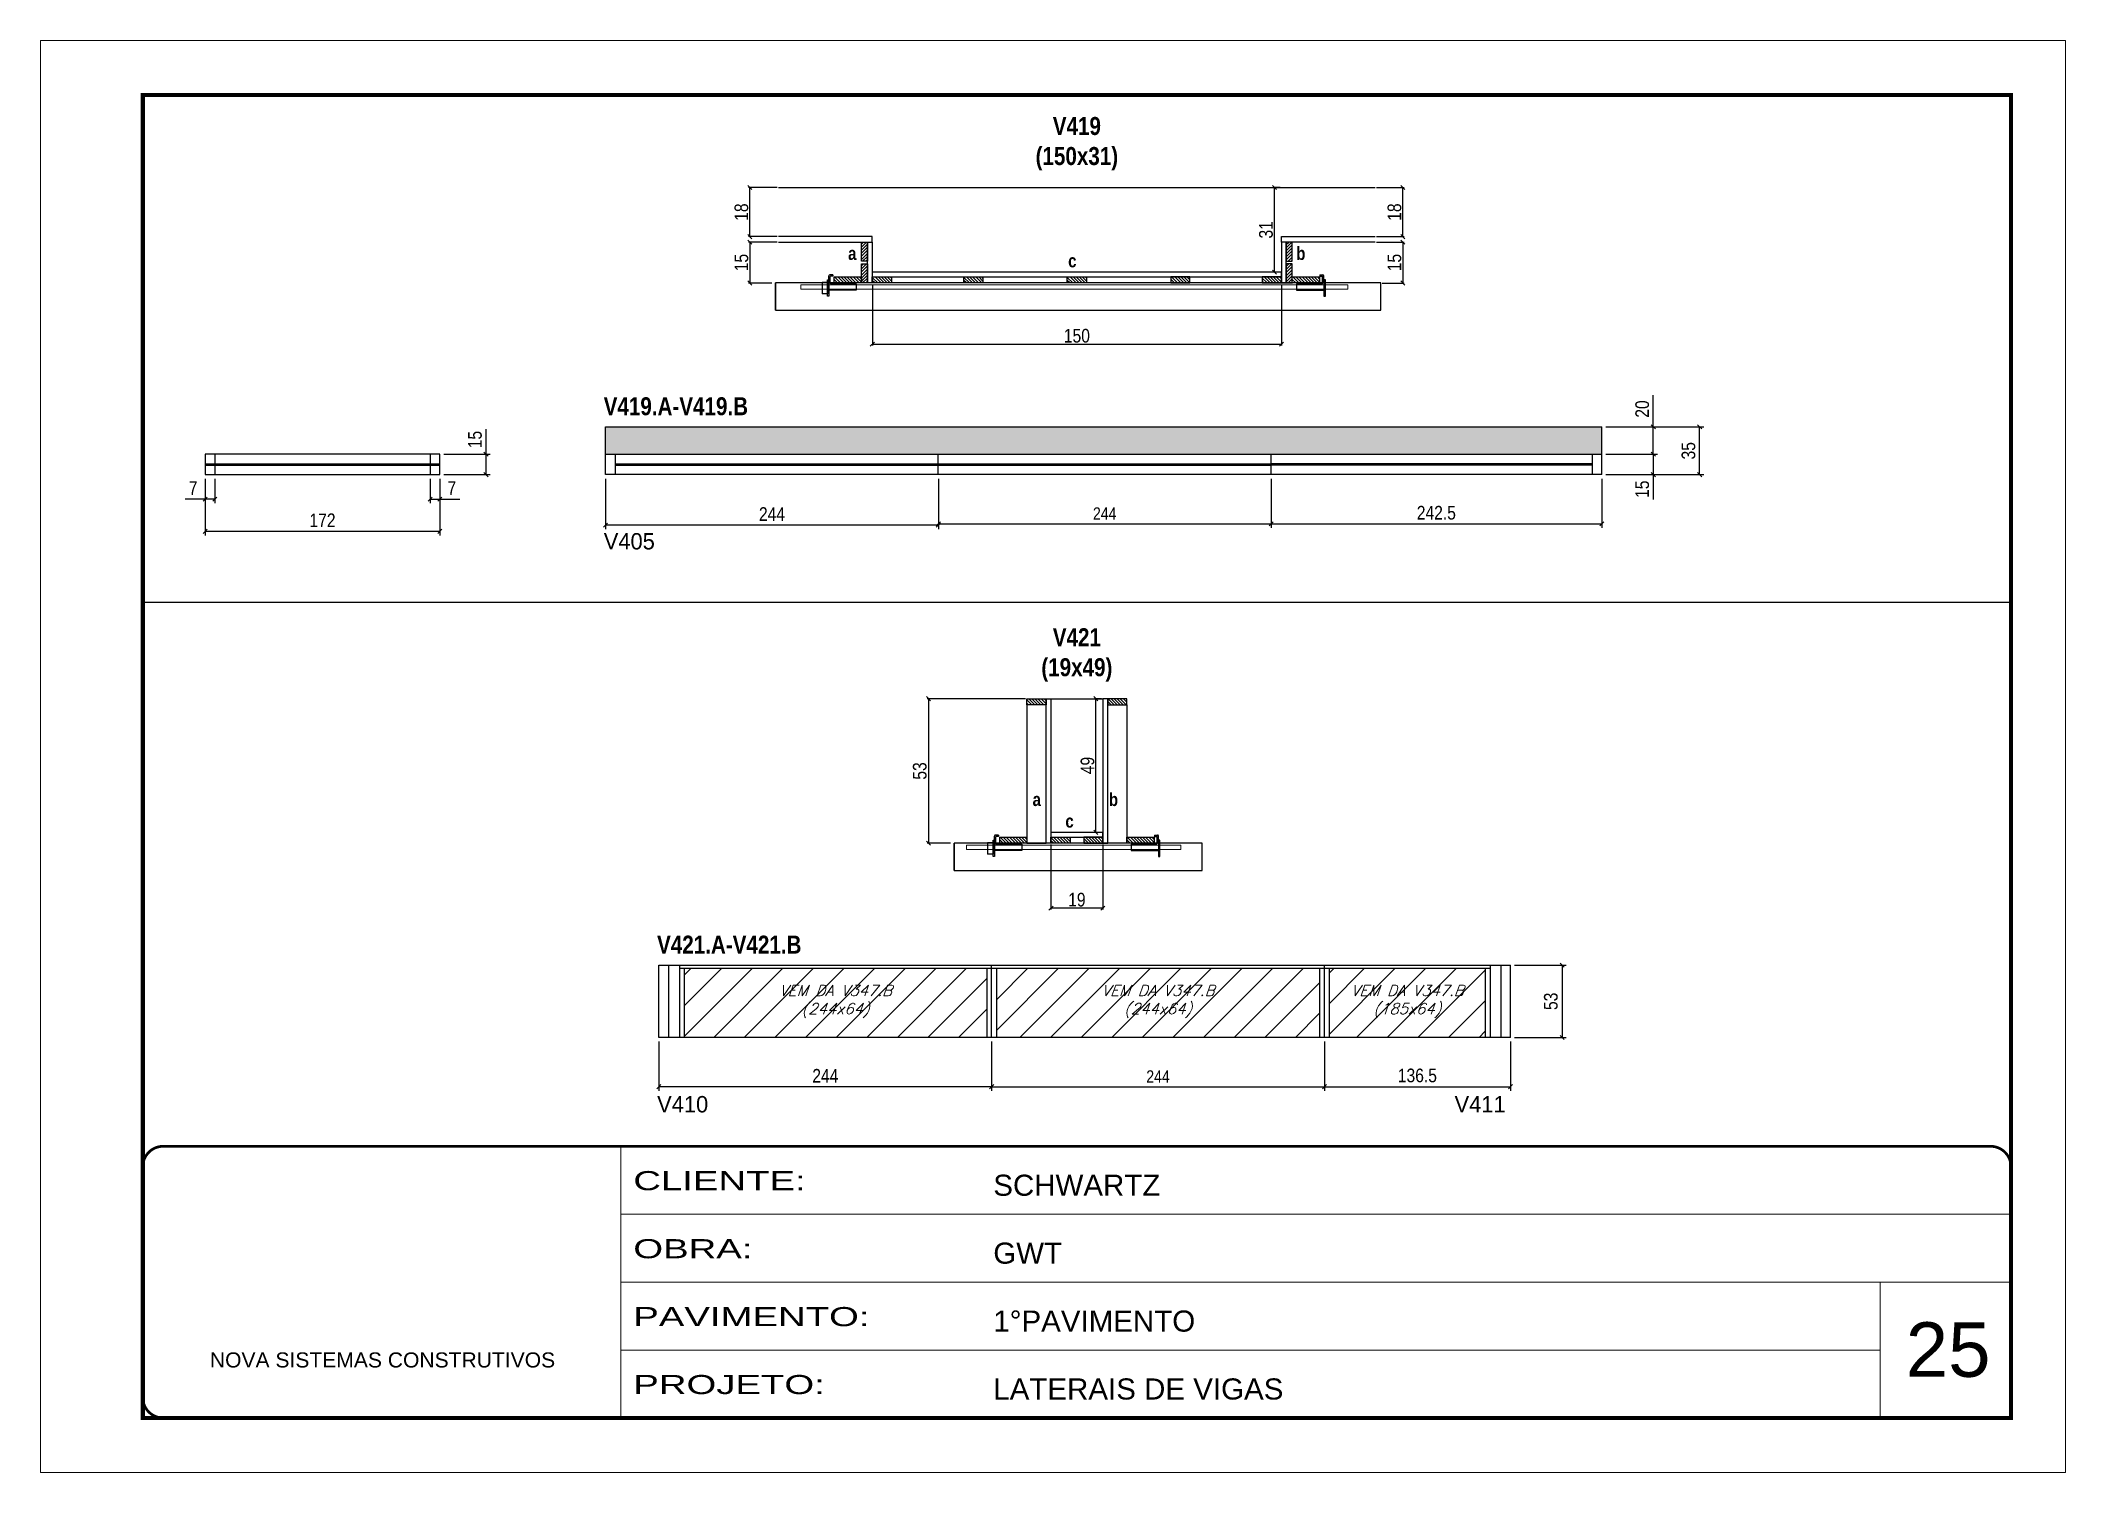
# Model space of a CAD drawing. Extents: x 13154 to 22413, y 1253 to 30260.
# Drawn here: x 13154 to 14639, y 21928 to 22978 of the extents above; entities that cross this region are included whole.
import ezdxf

# ---------------------------------------------------------------- set-up
doc = ezdxf.new("R2010")
doc.units = 0
doc.linetypes.add('CONTINUO', pattern=[0])
doc.linetypes.add('DASHED', pattern=[0.75, 0.5, -0.25])
for name, color, linetype in [('5', 5, 'Continuous'), ('barrote', 251, 'Continuous'), ('COTA', 241, 'Continuous'), ('detalhes', 4, 'Continuous'), ('NOMENCLATURA', 7, 'Continuous'), ('Painéis', 200, 'Continuous'), ('presilha', 1, 'Continuous'), ('SARR_2.2x10', 60, 'Continuous'), ('SARR_2.2x7', 40, 'Continuous'), ('SARR_3.5x7', 81, 'Continuous'), ('texto', 7, 'Continuous')]:
    doc.layers.add(name, color=color, linetype=linetype)
for name, color, linetype, lineweight in [('CARIMBO', 255, 'Continuous', 9), ('CONCRETO', 251, 'Continuous', 25), ('Folhas', 255, 'Continuous', 9), ('Hachura', 251, 'Continuous', 9), ('SARRAFO DE PRESSAO', 251, 'DASHED', 9), ('SCO-___-LAJ', 2, 'Continuous', 0)]:
    doc.layers.add(name, color=color, linetype=linetype, lineweight=lineweight)
doc.styles.add('ARIAL', font='arial.ttf')
doc.styles.add('COTA TECNICA', font='techl___.ttf', dxfattribs={"height": 10})
doc.styles.add('COTA TECNICA 2X', font='techl___.ttf', dxfattribs={"height": 10})
doc.styles.add('COTA TECNICA-50', font='techl___.ttf', dxfattribs={"height": 9})
doc.styles.add('Romans', font='romans.shx')
doc.styles.add('ROMAS860', font='ROMAS860.SHX')
doc.styles.add('TECNICA', font='techb___.ttf', dxfattribs={"height": 10})
doc.styles.add('Tecnologia', font='')
doc.styles.get('Tecnologia').set_extended_font_data('Forgotten Futurist')
doc.dimstyles.new('COTA PAINEL-50', dxfattribs={"dimtxt": 9, "dimasz": 3, "dimexe": 3, "dimexo": 3, "dimgap": 3, "dimtad": 1, "dimdec": 1, "dimzin": 12, "dimdsep": 46, "dimtxsty": 'COTA TECNICA-50', "dimblk1": 'OBLIQUE', "dimblk2": 'OBLIQUE', "dimsah": 1, "dimcen": 0.9, "dimclrd": 4, "dimclre": 4, "dimclrt": 240, "dimadec": 1, "dimazin": 3, "dimtfac": 1, "dimtdec": 1, "dimtmove": 0, "dimatfit": 3, "dimfxl": 1, "dimtolj": 1, "dimtzin": 12, "dimarcsym": 0})
doc.dimstyles.new('PAINEL', dxfattribs={"dimtxt": 10, "dimasz": 3, "dimexe": 3, "dimexo": 3, "dimgap": 3, "dimtad": 1, "dimdec": 1, "dimzin": 12, "dimdsep": 46, "dimtxsty": 'COTA TECNICA', "dimblk1": 'OBLIQUE', "dimblk2": 'OBLIQUE', "dimsah": 1, "dimcen": 0.9, "dimclrd": 4, "dimclre": 4, "dimclrt": 240, "dimadec": 1, "dimazin": 3, "dimtfac": 1, "dimtdec": 1, "dimtmove": 0, "dimatfit": 3, "dimfxl": 1, "dimtolj": 1, "dimtzin": 12, "dimarcsym": 0})
doc.dimstyles.new('SECAO', dxfattribs={"dimscale": 0.333333, "dimtxt": 5, "dimasz": 9, "dimexe": 3, "dimexo": 3, "dimgap": 3, "dimtad": 1, "dimdec": 1, "dimlfac": 0.5, "dimzin": 12, "dimdsep": 46, "dimtxsty": 'COTA TECNICA 2X', "dimblk1": 'OBLIQUE', "dimblk2": 'OBLIQUE', "dimsah": 1, "dimcen": 0.9, "dimclrd": 4, "dimclre": 4, "dimclrt": 240, "dimadec": 1, "dimazin": 3, "dimtfac": 1, "dimtdec": 1, "dimtmove": 0, "dimatfit": 3, "dimfxl": 1, "dimtolj": 1, "dimtzin": 12, "dimarcsym": 0})
pattern_1 = [(225, (137272.9494, 55983.4777), (1.122532015, -1.122532015), [])]
pattern_2 = [(135, (47067.0153, -100712.2306), (-1.122532015, -1.122532015), [])]
pattern_3 = [(225, (137272.9494, 55967.4777), (1.122532015, -1.122532015), [])]

msp = doc.modelspace()

# ---------------------------------------------------------------- texts
at = {"layer": '5', "linetype": 'Continuous', "style": 'ROMAS860'}
for s, p in [('V405', (13567.43, 22604.54)), ('V410', (13606.56, 22191.76)), ('V411', (14191.36, 22191.76))]:
    msp.add_text(s, height=12, rotation=0.00004, dxfattribs=at).set_placement(p)
at = {"layer": 'CARIMBO', "style": 'ARIAL'}
msp.add_text('25', height=40, dxfattribs=at).set_placement((14522.24, 21997.87))
at = {"layer": 'detalhes', "style": 'TECNICA'}
for s, p in [('b', (14075.26, 22816.82)), ('a', (13746.61, 22816.83)), ('c', (13907.99, 22811.41)), ('a', (13881.91, 22416.42)), ('b', (13937.88, 22416.41)), ('c', (13905.96, 22400.56))]:
    msp.add_text(s, height=9.6, dxfattribs=at).set_placement(p)
at = {"layer": 'NOMENCLATURA', "style": 'TECNICA'}
for s, p in [('V419.A-V419.B', (13567.38, 22702.94)), ('V421.A-V421.B', (13606.52, 22308.17))]:
    msp.add_text(s, height=13.2, dxfattribs=at).set_placement(p)
at = {"layer": 'NOMENCLATURA', "char_height": 13.2, "attachment_point": 2, "style": 'TECNICA'}
for s, insert in [('V419\\P(150x31)', (13914.38, 22921.63)), ('V421\\P(19x49)', (13914.38, 22546.78))]:
    msp.add_mtext_dynamic_manual_height_columns(s, width=300.2766, gutter_width=1, heights=[0], dxfattribs=dict(at, insert=insert))
at = {"layer": 'texto', "color": 2, "char_height": 8, "attachment_point": 5, "style": 'Romans'}
for s, insert in [('{\\Q19;\\C256;VEM DA V347.B^J(244x64)}', (13737.39, 22273.15)), ('{\\Q19;\\C256;VEM DA V347.B^J(244x64)}', (13973.89, 22273.15)), ('{\\Q19;\\C256;VEM DA V347.B^J(185x64)}', (14156.64, 22273.15))]:
    msp.add_mtext(s, dxfattribs=dict(at, insert=insert))

# ---------------------------------------------------------------- blocks, each defined once
blk = doc.blocks.new('9999999999')
at = {"color": 30, "linetype": 'CONTINUO'}
for p, q in [((98564.6, 34230.2), (98564.6, 34429.4)), ((98564.6, 34379.6), (99584, 34379.6)), ((98564.6, 34329.8), (99488, 34329.8)), ((99584, 34329.8), (99488, 34329.8)), ((99488, 34329.8), (99488, 34230.2)), ((98564.6, 34280), (99488, 34280))]:
    blk.add_line(p, q, dxfattribs=at)
at = {"color": 30, "linetype": 'CONTINUO', "const_width": 2}
blk.add_lwpolyline([(99584, 34230.2), (99584, 34414.4, 0.414214), (99569, 34429.4), (98229, 34429.4, 0.414214), (98214, 34414.4), (98214, 34245.2, 0.414214), (98229, 34230.2), (99584, 34230.2)], format="xyb", dxfattribs=at)
at = {"layer": 'Folhas'}
blk.add_lwpolyline([(98139, 34190.2), (99624, 34190.2), (99624, 35240.2), (98139, 35240.2)], close=True, dxfattribs=at)
at = {"layer": 'Folhas', "color": 30, "const_width": 3}
blk.add_lwpolyline([(98214, 34230.2), (99584, 34230.2), (99584, 35200.2), (98214, 35200.2)], close=True, dxfattribs=at)
at = {"color": 7, "linetype": 'Continuous', "ltscale": 5, "style": 'ARIAL'}
for s, height, p in [('SCHWARTZ', 15.48, (98837.7, 34393.1)), ('GWT', 15.48, (98837.7, 34343.3)), ('1°PAVIMENTO', 15.483, (98837.7, 34293.5)), ('NOVA SISTEMAS CONSTRUTIVOS', 11.059, (98263.2, 34267.2)), ('LATERAIS DE VIGAS', 15.483, (98837.7, 34243.7))]:
    blk.add_text(s, height=height, dxfattribs=at).set_placement(p)
at = {"layer": 'Folhas', "color": 7, "style": 'Tecnologia', "width": 1.5}
for s, p in [('CLIENTE:', (98573.7, 34397.2)), ('OBRA:', (98573.7, 34347.3)), ('PAVIMENTO:', (98573.7, 34297.5)), ('PROJETO:', (98573.7, 34247.7))]:
    blk.add_text(s, height=14, dxfattribs=at).set_placement(p)
blk = doc.blocks.new('PRESILHA METÁLICA 1')
at = {"layer": 'presilha'}
for p, q in [((0, 13), (6, 13)), ((0, 13), (0, 0)), ((6, 0), (0, 0)), ((6, 15.5), (7.5, 15.5)), ((6, -2.5), (6, 15.5)), ((6, 13), (6, 0)), ((7.5, 10.6), (7.5, 19.9)), ((7.5, 15.5), (7.5, -2.5)), ((37.5, 4.1), (7.5, 4.1)), ((12, 21), (8.6, 21)), ((9, 11.6), (9, 18.9)), ((12, 19.5), (9.6, 19.5)), ((37.5, 11), (9.6, 11)), ((12, 21), (12, 19.5)), ((37.5, 11), (37.5, 4.1)), ((7.5, -2.5), (6, -2.5))]:
    blk.add_line(p, q, dxfattribs=at)
for centre, radius, start, end in [((8.6, 19.9), 1.14, 90, 180), ((9.6, 18.9), 0.57, 90, 180), ((9.6, 11.6), 0.57, 180, 270)]:
    blk.add_arc(centre, radius, start, end, dxfattribs=at)
blk = doc.blocks.new('PRESILHA METÁLICA 2')
at = {"layer": 'presilha'}
for p, q in [((-5.2, 23.5), (-5.2, 22)), ((-5.2, 23.5), (-1.9, 23.5)), ((-0.8, 14.6), (-0.8, 22.4)), ((-30.8, 13.5), (-30.8, 6.6)), ((-30.8, 13.5), (-2.8, 13.5)), ((-30.8, 6.6), (-0.8, 6.6)), ((-5.2, 22), (-2.8, 22)), ((-2.2, 14.1), (-2.2, 21.4)), ((0.8, 18), (-0.8, 18)), ((-0.8, 18), (-0.8, 0)), ((-0.8, 0), (0.8, 0)), ((0.8, 0), (0.8, 18))]:
    blk.add_line(p, q, dxfattribs=at)
for centre, radius, start, end in [((-1.9, 22.4), 1.14, 0, 90), ((-2.8, 21.4), 0.57, 0, 90), ((-2.8, 14.1), 0.57, 270, 0)]:
    blk.add_arc(centre, radius, start, end, dxfattribs=at)
blk = doc.blocks.new('_Oblique')
at = {"color": 0, "linetype": 'ByBlock', "lineweight": -2}
blk.add_line((-0.5, -0.5), (0.5, 0.5), dxfattribs=at)
blk = doc.blocks.new('*D1709')
at = {"layer": 'COTA', "color": 4, "lineweight": -2, "transparency": 16777216}
for p, q in [((14134.1, 22829.9), (14154.4, 22829.9)), ((14153.4, 22829.9), (14153.4, 22799.9)), ((14138.2, 22799.9), (14154.4, 22799.9))]:
    blk.add_line(p, q, dxfattribs=at)
at = {"layer": 'Defpoints', "color": 0, "transparency": 16777216}
for p in [(14133.1, 22829.9), (14137.2, 22799.9), (14153.4, 22799.9)]:
    blk.add_point(p, dxfattribs=at)
at = {"layer": 'COTA', "color": 4, "lineweight": -2, "transparency": 16777216, "xscale": 3, "yscale": 3, "zscale": 3}
for p, rotation in [((14153.4, 22829.9), 90), ((14153.4, 22799.9), 270)]:
    blk.add_blockref('_Oblique', p, dxfattribs=dict(at, rotation=rotation))
at = {"layer": 'COTA', "color": 240, "transparency": 16777216, "insert": (14147.3, 22814.9), "char_height": 10, "attachment_point": 5, "rotation": 90, "style": 'COTA TECNICA 2X'}
blk.add_mtext('\\A1;15', dxfattribs=at)
blk = doc.blocks.new('*D1710')
at = {"layer": 'COTA', "color": 4, "lineweight": -2, "transparency": 16777216}
for p, q in [((14134.1, 22869.9), (14154.4, 22869.9)), ((14153.4, 22833.9), (14153.4, 22869.9)), ((14134.1, 22833.9), (14154.4, 22833.9))]:
    blk.add_line(p, q, dxfattribs=at)
at = {"layer": 'Defpoints', "color": 0, "transparency": 16777216}
for p in [(14133.1, 22869.9), (14153.4, 22869.9), (14133.1, 22833.9)]:
    blk.add_point(p, dxfattribs=at)
at = {"layer": 'COTA', "color": 4, "lineweight": -2, "transparency": 16777216, "xscale": 3, "yscale": 3, "zscale": 3}
for p, rotation in [((14153.4, 22869.9), 90), ((14153.4, 22833.9), 270)]:
    blk.add_blockref('_Oblique', p, dxfattribs=dict(at, rotation=rotation))
at = {"layer": 'COTA', "color": 240, "transparency": 16777216, "insert": (14147.3, 22851.9), "char_height": 10, "attachment_point": 5, "rotation": 90, "style": 'COTA TECNICA 2X'}
blk.add_mtext('\\A1;18', dxfattribs=at)
blk = doc.blocks.new('*D1711')
at = {"layer": 'COTA', "color": 4, "lineweight": -2, "transparency": 16777216}
for p, q in [((13694.7, 22829.9), (13673.5, 22829.9)), ((13674.5, 22829.9), (13674.5, 22799.9)), ((13690.6, 22799.9), (13673.5, 22799.9))]:
    blk.add_line(p, q, dxfattribs=at)
at = {"layer": 'Defpoints', "color": 0, "transparency": 16777216}
for p in [(13695.7, 22829.9), (13674.5, 22799.9), (13691.6, 22799.9)]:
    blk.add_point(p, dxfattribs=at)
at = {"layer": 'COTA', "color": 4, "lineweight": -2, "transparency": 16777216, "xscale": 3, "yscale": 3, "zscale": 3}
for p, rotation in [((13674.5, 22829.9), 90), ((13674.5, 22799.9), 270)]:
    blk.add_blockref('_Oblique', p, dxfattribs=dict(at, rotation=rotation))
at = {"layer": 'COTA', "color": 240, "transparency": 16777216, "insert": (13668.4, 22814.9), "char_height": 10, "attachment_point": 5, "rotation": 90, "style": 'COTA TECNICA 2X'}
blk.add_mtext('\\A1;15', dxfattribs=at)
blk = doc.blocks.new('*D1712')
at = {"layer": 'COTA', "color": 4, "lineweight": -2, "transparency": 16777216}
for p, q in [((14063.4, 22869.9), (14058.3, 22869.9)), ((14059.3, 22807.9), (14059.3, 22869.9)), ((14063.4, 22807.9), (14058.3, 22807.9))]:
    blk.add_line(p, q, dxfattribs=at)
at = {"layer": 'Defpoints', "color": 0, "transparency": 16777216}
for p in [(14059.3, 22869.9), (14064.4, 22869.9), (14064.4, 22807.9)]:
    blk.add_point(p, dxfattribs=at)
at = {"layer": 'COTA', "color": 4, "lineweight": -2, "transparency": 16777216, "xscale": 3, "yscale": 3, "zscale": 3}
for p, rotation in [((14059.3, 22869.9), 90), ((14059.3, 22807.9), 270)]:
    blk.add_blockref('_Oblique', p, dxfattribs=dict(at, rotation=rotation))
at = {"layer": 'COTA', "color": 240, "transparency": 16777216, "insert": (14053.1, 22838.9), "char_height": 10, "attachment_point": 5, "rotation": 90, "style": 'COTA TECNICA 2X'}
blk.add_mtext('\\A1;31', dxfattribs=at)
blk = doc.blocks.new('*D1713')
at = {"layer": 'COTA', "color": 4, "lineweight": -2, "transparency": 16777216}
for p, q in [((13694.7, 22869.9), (13673.5, 22869.9)), ((13674.5, 22833.9), (13674.5, 22869.9)), ((13694.7, 22833.9), (13673.5, 22833.9))]:
    blk.add_line(p, q, dxfattribs=at)
at = {"layer": 'Defpoints', "color": 0, "transparency": 16777216}
for p in [(13674.5, 22869.9), (13695.7, 22869.9), (13695.7, 22833.9)]:
    blk.add_point(p, dxfattribs=at)
at = {"layer": 'COTA', "color": 4, "lineweight": -2, "transparency": 16777216, "xscale": 3, "yscale": 3, "zscale": 3}
for p, rotation in [((13674.5, 22869.9), 90), ((13674.5, 22833.9), 270)]:
    blk.add_blockref('_Oblique', p, dxfattribs=dict(at, rotation=rotation))
at = {"layer": 'COTA', "color": 240, "transparency": 16777216, "insert": (13668.4, 22851.9), "char_height": 10, "attachment_point": 5, "rotation": 90, "style": 'COTA TECNICA 2X'}
blk.add_mtext('\\A1;18', dxfattribs=at)
blk = doc.blocks.new('*D1714')
at = {"layer": 'COTA', "color": 4, "lineweight": -2, "transparency": 16777216}
for p, q in [((13764.4, 22798.9), (13764.4, 22754.1)), ((14064.4, 22798.9), (14064.4, 22754.1)), ((13764.4, 22755.1), (14064.4, 22755.1))]:
    blk.add_line(p, q, dxfattribs=at)
at = {"layer": 'Defpoints', "color": 0, "transparency": 16777216}
for p in [(13764.4, 22799.9), (14064.4, 22799.9), (14064.4, 22755.1)]:
    blk.add_point(p, dxfattribs=at)
at = {"layer": 'COTA', "color": 4, "lineweight": -2, "transparency": 16777216, "xscale": 3, "yscale": 3, "zscale": 3, "rotation": 180}
blk.add_blockref('_Oblique', (13764.4, 22755.1), dxfattribs=at)
at = {"layer": 'COTA', "color": 4, "lineweight": -2, "transparency": 16777216, "xscale": 3, "yscale": 3, "zscale": 3}
blk.add_blockref('_Oblique', (14064.4, 22755.1), dxfattribs=at)
at = {"layer": 'COTA', "color": 240, "transparency": 16777216, "insert": (13914.4, 22761.2), "char_height": 10, "attachment_point": 5, "style": 'COTA TECNICA 2X'}
blk.add_mtext('\\A1;150', dxfattribs=at)
blk = doc.blocks.new('*D1715')
at = {"layer": 'COTA', "color": 4, "linetype": 'ByBlock', "lineweight": -2, "transparency": 16777216}
for p, q in [((13812.8, 22656.4), (13812.8, 22620.3)), ((14056.8, 22656.4), (14056.8, 22620.3)), ((13812.8, 22623.3), (14056.8, 22623.3))]:
    blk.add_line(p, q, dxfattribs=at)
at = {"layer": 'Defpoints', "color": 0, "linetype": 'ByBlock', "transparency": 16777216}
for p in [(13812.8, 22659.4), (14056.8, 22659.4), (14056.8, 22623.3)]:
    blk.add_point(p, dxfattribs=at)
at = {"layer": 'COTA', "color": 4, "linetype": 'ByBlock', "lineweight": -2, "transparency": 16777216, "xscale": 3, "yscale": 3, "zscale": 3, "rotation": 180}
blk.add_blockref('_Oblique', (13812.8, 22623.3), dxfattribs=at)
at = {"layer": 'COTA', "color": 4, "linetype": 'ByBlock', "lineweight": -2, "transparency": 16777216, "xscale": 3, "yscale": 3, "zscale": 3}
blk.add_blockref('_Oblique', (14056.8, 22623.3), dxfattribs=at)
at = {"layer": 'COTA', "color": 240, "linetype": 'ByBlock', "transparency": 16777216, "insert": (13934.8, 22630.9), "char_height": 9, "attachment_point": 5, "style": 'COTA TECNICA-50'}
blk.add_mtext('\\A1;244', dxfattribs=at)
blk = doc.blocks.new('*D1717')
at = {"layer": 'COTA', "color": 4, "linetype": 'ByBlock', "lineweight": -2, "transparency": 16777216}
for p, q in [((13568.8, 22656.4), (13568.8, 22619.4)), ((13812.8, 22656.4), (13812.8, 22619.4)), ((13812.8, 22622.4), (13568.8, 22622.4))]:
    blk.add_line(p, q, dxfattribs=at)
at = {"layer": 'Defpoints', "color": 0, "linetype": 'ByBlock', "transparency": 16777216}
for p in [(13568.8, 22659.4), (13812.8, 22659.4), (13568.8, 22622.4)]:
    blk.add_point(p, dxfattribs=at)
at = {"layer": 'COTA', "color": 4, "linetype": 'ByBlock', "lineweight": -2, "transparency": 16777216, "xscale": 3, "yscale": 3, "zscale": 3, "rotation": 180}
blk.add_blockref('_Oblique', (13568.8, 22622.4), dxfattribs=at)
at = {"layer": 'COTA', "color": 4, "linetype": 'ByBlock', "lineweight": -2, "transparency": 16777216, "xscale": 3, "yscale": 3, "zscale": 3}
blk.add_blockref('_Oblique', (13812.8, 22622.4), dxfattribs=at)
at = {"layer": 'COTA', "color": 240, "linetype": 'ByBlock', "transparency": 16777216, "insert": (13690.8, 22630.5), "char_height": 10, "attachment_point": 5, "style": 'COTA TECNICA'}
blk.add_mtext('\\A1;244', dxfattribs=at)
blk = doc.blocks.new('*D1718')
at = {"layer": 'COTA', "color": 4, "linetype": 'ByBlock', "lineweight": -2, "transparency": 16777216}
for p, q in [((14056.8, 22656.4), (14056.8, 22620.3)), ((14299.3, 22656.4), (14299.3, 22620.3)), ((14056.8, 22623.3), (14299.3, 22623.3))]:
    blk.add_line(p, q, dxfattribs=at)
at = {"layer": 'Defpoints', "color": 0, "linetype": 'ByBlock', "transparency": 16777216}
for p in [(14056.8, 22659.4), (14299.3, 22659.4), (14299.3, 22623.3)]:
    blk.add_point(p, dxfattribs=at)
at = {"layer": 'COTA', "color": 4, "linetype": 'ByBlock', "lineweight": -2, "transparency": 16777216, "xscale": 3, "yscale": 3, "zscale": 3, "rotation": 180}
blk.add_blockref('_Oblique', (14056.8, 22623.3), dxfattribs=at)
at = {"layer": 'COTA', "color": 4, "linetype": 'ByBlock', "lineweight": -2, "transparency": 16777216, "xscale": 3, "yscale": 3, "zscale": 3}
blk.add_blockref('_Oblique', (14299.3, 22623.3), dxfattribs=at)
at = {"layer": 'COTA', "color": 240, "linetype": 'ByBlock', "transparency": 16777216, "insert": (14178, 22631.4), "char_height": 10, "attachment_point": 5, "style": 'COTA TECNICA'}
blk.add_mtext('\\A1;242.5', dxfattribs=at)
blk = doc.blocks.new('*D1716')
at = {"layer": 'COTA', "color": 4, "linetype": 'ByBlock', "lineweight": -2, "transparency": 16777216}
for p, q in [((14302.3, 22674.4), (14340.1, 22674.4)), ((14337.1, 22674.4), (14337.1, 22659.4)), ((14302.3, 22659.4), (14340.1, 22659.4)), ((14337.1, 22659.4), (14337.1, 22641.1))]:
    blk.add_line(p, q, dxfattribs=at)
at = {"layer": 'Defpoints', "color": 0, "linetype": 'ByBlock', "transparency": 16777216}
for p in [(14299.3, 22674.4), (14299.3, 22659.4), (14337.1, 22659.4)]:
    blk.add_point(p, dxfattribs=at)
at = {"layer": 'COTA', "color": 4, "linetype": 'ByBlock', "lineweight": -2, "transparency": 16777216, "xscale": 3, "yscale": 3, "zscale": 3}
for p, rotation in [((14337.1, 22674.4), 90), ((14337.1, 22659.4), 270)]:
    blk.add_blockref('_Oblique', p, dxfattribs=dict(at, rotation=rotation))
at = {"layer": 'COTA', "color": 240, "linetype": 'ByBlock', "transparency": 16777216, "insert": (14329, 22648.7), "char_height": 10, "attachment_point": 5, "rotation": 90, "style": 'COTA TECNICA'}
blk.add_mtext('\\A1;15', dxfattribs=at)
blk = doc.blocks.new('*D1719')
at = {"layer": 'COTA', "color": 4, "linetype": 'ByBlock', "lineweight": -2, "transparency": 16777216}
for p, q in [((14302.3, 22694.4), (14374.1, 22694.4)), ((14371.1, 22659.4), (14371.1, 22694.4)), ((14302.3, 22659.4), (14374.1, 22659.4))]:
    blk.add_line(p, q, dxfattribs=at)
at = {"layer": 'Defpoints', "color": 0, "linetype": 'ByBlock', "transparency": 16777216}
for p in [(14299.3, 22694.4), (14371.1, 22694.4), (14299.3, 22659.4)]:
    blk.add_point(p, dxfattribs=at)
at = {"layer": 'COTA', "color": 4, "linetype": 'ByBlock', "lineweight": -2, "transparency": 16777216, "xscale": 3, "yscale": 3, "zscale": 3}
for p, rotation in [((14371.1, 22694.4), 90), ((14371.1, 22659.4), 270)]:
    blk.add_blockref('_Oblique', p, dxfattribs=dict(at, rotation=rotation))
at = {"layer": 'COTA', "color": 240, "linetype": 'ByBlock', "transparency": 16777216, "insert": (14362.9, 22676.9), "char_height": 10, "attachment_point": 5, "rotation": 90, "style": 'COTA TECNICA'}
blk.add_mtext('\\A1;35', dxfattribs=at)
blk = doc.blocks.new('*D1720')
at = {"layer": 'COTA', "color": 4, "lineweight": -2, "transparency": 16777216}
for p, q in [((14337.1, 22694.4), (14337.1, 22717.6)), ((14302.3, 22694.4), (14340.1, 22694.4)), ((14337.1, 22674.4), (14337.1, 22694.4)), ((14302.3, 22674.4), (14340.1, 22674.4))]:
    blk.add_line(p, q, dxfattribs=at)
at = {"layer": 'Defpoints', "color": 0, "transparency": 16777216}
for p in [(14299.3, 22694.4), (14337.1, 22694.4), (14299.3, 22674.4)]:
    blk.add_point(p, dxfattribs=at)
at = {"layer": 'COTA', "color": 4, "lineweight": -2, "transparency": 16777216, "xscale": 3, "yscale": 3, "zscale": 3}
for p, rotation in [((14337.1, 22694.4), 90), ((14337.1, 22674.4), 270)]:
    blk.add_blockref('_Oblique', p, dxfattribs=dict(at, rotation=rotation))
at = {"layer": 'COTA', "color": 240, "transparency": 16777216, "insert": (14329, 22707.5), "char_height": 10, "attachment_point": 5, "rotation": 90, "style": 'COTA TECNICA'}
blk.add_mtext('\\A1;20', dxfattribs=at)
blk = doc.blocks.new('*D1766')
at = {"layer": 'COTA', "color": 4, "lineweight": -2, "transparency": 16777216}
for p, q in [((13895.4, 22388.1), (13895.4, 22340.6)), ((13933.4, 22388.1), (13933.4, 22340.6)), ((13933.4, 22341.6), (13895.4, 22341.6))]:
    blk.add_line(p, q, dxfattribs=at)
at = {"layer": 'Defpoints', "color": 0, "transparency": 16777216}
for p in [(13895.4, 22389.1), (13933.4, 22389.1), (13895.4, 22341.6)]:
    blk.add_point(p, dxfattribs=at)
at = {"layer": 'COTA', "color": 4, "lineweight": -2, "transparency": 16777216, "xscale": 3, "yscale": 3, "zscale": 3, "rotation": 180}
blk.add_blockref('_Oblique', (13895.4, 22341.6), dxfattribs=at)
at = {"layer": 'COTA', "color": 4, "lineweight": -2, "transparency": 16777216, "xscale": 3, "yscale": 3, "zscale": 3}
blk.add_blockref('_Oblique', (13933.4, 22341.6), dxfattribs=at)
at = {"layer": 'COTA', "color": 240, "transparency": 16777216, "insert": (13914.4, 22347.7), "char_height": 10, "attachment_point": 5, "style": 'COTA TECNICA 2X'}
blk.add_mtext('\\A1;19', dxfattribs=at)
blk = doc.blocks.new('*D1767')
at = {"layer": 'COTA', "color": 4, "lineweight": -2, "transparency": 16777216}
for p, q in [((13876.8, 22495.1), (13804.5, 22495.1)), ((13805.5, 22495.1), (13805.5, 22389.1)), ((13821.6, 22389.1), (13804.5, 22389.1))]:
    blk.add_line(p, q, dxfattribs=at)
at = {"layer": 'Defpoints', "color": 0, "transparency": 16777216}
for p in [(13877.8, 22495.1), (13805.5, 22389.1), (13822.6, 22389.1)]:
    blk.add_point(p, dxfattribs=at)
at = {"layer": 'COTA', "color": 4, "lineweight": -2, "transparency": 16777216, "xscale": 3, "yscale": 3, "zscale": 3}
for p, rotation in [((13805.5, 22495.1), 90), ((13805.5, 22389.1), 270)]:
    blk.add_blockref('_Oblique', p, dxfattribs=dict(at, rotation=rotation))
at = {"layer": 'COTA', "color": 240, "transparency": 16777216, "insert": (13799.2, 22442.1), "char_height": 10, "attachment_point": 5, "rotation": 90, "style": 'COTA TECNICA 2X'}
blk.add_mtext('\\A1;53', dxfattribs=at)
blk = doc.blocks.new('*D1768')
at = {"layer": 'COTA', "color": 4, "lineweight": -2, "transparency": 16777216}
for p, q in [((13932.4, 22495.1), (13927.3, 22495.1)), ((13928.3, 22397.1), (13928.3, 22495.1)), ((13932.4, 22397.1), (13927.3, 22397.1))]:
    blk.add_line(p, q, dxfattribs=at)
at = {"layer": 'Defpoints', "color": 0, "transparency": 16777216}
for p in [(13928.3, 22495.1), (13933.4, 22495.1), (13933.4, 22397.1)]:
    blk.add_point(p, dxfattribs=at)
at = {"layer": 'COTA', "color": 4, "lineweight": -2, "transparency": 16777216, "xscale": 3, "yscale": 3, "zscale": 3}
for p, rotation in [((13928.3, 22495.1), 90), ((13928.3, 22397.1), 270)]:
    blk.add_blockref('_Oblique', p, dxfattribs=dict(at, rotation=rotation))
at = {"layer": 'COTA', "color": 240, "transparency": 16777216, "insert": (13922.2, 22446.1), "char_height": 10, "attachment_point": 5, "rotation": 90, "style": 'COTA TECNICA 2X'}
blk.add_mtext('\\A1;49', dxfattribs=at)
blk = doc.blocks.new('*D1769')
at = {"layer": 'COTA', "color": 4, "linetype": 'ByBlock', "lineweight": -2, "transparency": 16777216}
for p, q in [((13851.9, 22243.7), (13851.9, 22207.6)), ((14095.9, 22243.7), (14095.9, 22207.6)), ((13851.9, 22210.6), (14095.9, 22210.6))]:
    blk.add_line(p, q, dxfattribs=at)
at = {"layer": 'Defpoints', "color": 0, "linetype": 'ByBlock', "transparency": 16777216}
for p in [(13851.9, 22246.7), (14095.9, 22246.7), (14095.9, 22210.6)]:
    blk.add_point(p, dxfattribs=at)
at = {"layer": 'COTA', "color": 4, "linetype": 'ByBlock', "lineweight": -2, "transparency": 16777216, "xscale": 3, "yscale": 3, "zscale": 3, "rotation": 180}
blk.add_blockref('_Oblique', (13851.9, 22210.6), dxfattribs=at)
at = {"layer": 'COTA', "color": 4, "linetype": 'ByBlock', "lineweight": -2, "transparency": 16777216, "xscale": 3, "yscale": 3, "zscale": 3}
blk.add_blockref('_Oblique', (14095.9, 22210.6), dxfattribs=at)
at = {"layer": 'COTA', "color": 240, "linetype": 'ByBlock', "transparency": 16777216, "insert": (13973.9, 22218.1), "char_height": 9, "attachment_point": 5, "style": 'COTA TECNICA-50'}
blk.add_mtext('\\A1;244', dxfattribs=at)
blk = doc.blocks.new('*D1771')
at = {"layer": 'COTA', "color": 4, "linetype": 'ByBlock', "lineweight": -2, "transparency": 16777216}
for p, q in [((13607.9, 22243.7), (13607.9, 22207.6)), ((13851.9, 22243.7), (13851.9, 22207.6)), ((13851.9, 22210.6), (13607.9, 22210.6))]:
    blk.add_line(p, q, dxfattribs=at)
at = {"layer": 'Defpoints', "color": 0, "linetype": 'ByBlock', "transparency": 16777216}
for p in [(13607.9, 22246.7), (13851.9, 22246.7), (13607.9, 22210.6)]:
    blk.add_point(p, dxfattribs=at)
at = {"layer": 'COTA', "color": 4, "linetype": 'ByBlock', "lineweight": -2, "transparency": 16777216, "xscale": 3, "yscale": 3, "zscale": 3, "rotation": 180}
blk.add_blockref('_Oblique', (13607.9, 22210.6), dxfattribs=at)
at = {"layer": 'COTA', "color": 4, "linetype": 'ByBlock', "lineweight": -2, "transparency": 16777216, "xscale": 3, "yscale": 3, "zscale": 3}
blk.add_blockref('_Oblique', (13851.9, 22210.6), dxfattribs=at)
at = {"layer": 'COTA', "color": 240, "linetype": 'ByBlock', "transparency": 16777216, "insert": (13729.9, 22218.6), "char_height": 10, "attachment_point": 5, "style": 'COTA TECNICA'}
blk.add_mtext('\\A1;244', dxfattribs=at)
blk = doc.blocks.new('*D1772')
at = {"layer": 'COTA', "color": 4, "linetype": 'ByBlock', "lineweight": -2, "transparency": 16777216}
for p, q in [((14095.9, 22243.7), (14095.9, 22207.6)), ((14232.4, 22243.7), (14232.4, 22207.6)), ((14095.9, 22210.6), (14232.4, 22210.6))]:
    blk.add_line(p, q, dxfattribs=at)
at = {"layer": 'Defpoints', "color": 0, "linetype": 'ByBlock', "transparency": 16777216}
for p in [(14095.9, 22246.7), (14232.4, 22246.7), (14232.4, 22210.6)]:
    blk.add_point(p, dxfattribs=at)
at = {"layer": 'COTA', "color": 4, "linetype": 'ByBlock', "lineweight": -2, "transparency": 16777216, "xscale": 3, "yscale": 3, "zscale": 3, "rotation": 180}
blk.add_blockref('_Oblique', (14095.9, 22210.6), dxfattribs=at)
at = {"layer": 'COTA', "color": 4, "linetype": 'ByBlock', "lineweight": -2, "transparency": 16777216, "xscale": 3, "yscale": 3, "zscale": 3}
blk.add_blockref('_Oblique', (14232.4, 22210.6), dxfattribs=at)
at = {"layer": 'COTA', "color": 240, "linetype": 'ByBlock', "transparency": 16777216, "insert": (14164.1, 22218.8), "char_height": 10, "attachment_point": 5, "style": 'COTA TECNICA'}
blk.add_mtext('\\A1;136.5', dxfattribs=at)
blk = doc.blocks.new('*D1770')
at = {"layer": 'COTA', "color": 4, "linetype": 'ByBlock', "lineweight": -2, "transparency": 16777216}
for p, q in [((14235.4, 22299.7), (14273.2, 22299.7)), ((14270.2, 22299.7), (14270.2, 22246.7)), ((14235.4, 22246.7), (14273.2, 22246.7))]:
    blk.add_line(p, q, dxfattribs=at)
at = {"layer": 'Defpoints', "color": 0, "linetype": 'ByBlock', "transparency": 16777216}
for p in [(14232.4, 22299.7), (14232.4, 22246.7), (14270.2, 22246.7)]:
    blk.add_point(p, dxfattribs=at)
at = {"layer": 'COTA', "color": 4, "linetype": 'ByBlock', "lineweight": -2, "transparency": 16777216, "xscale": 3, "yscale": 3, "zscale": 3}
for p, rotation in [((14270.2, 22299.7), 90), ((14270.2, 22246.7), 270)]:
    blk.add_blockref('_Oblique', p, dxfattribs=dict(at, rotation=rotation))
at = {"layer": 'COTA', "color": 240, "linetype": 'ByBlock', "transparency": 16777216, "insert": (14262, 22273.2), "char_height": 10, "attachment_point": 5, "rotation": 90, "style": 'COTA TECNICA'}
blk.add_mtext('\\A1;53', dxfattribs=at)
blk = doc.blocks.new('*D1987')
at = {"layer": 'COTA', "color": 4, "lineweight": -2, "transparency": 16777216}
for p, q in [((13275.2, 22656.4), (13275.2, 22614.8)), ((13447.2, 22656.4), (13447.2, 22614.8)), ((13447.2, 22617.8), (13275.2, 22617.8))]:
    blk.add_line(p, q, dxfattribs=at)
at = {"layer": 'Defpoints', "color": 0, "transparency": 16777216}
for p in [(13275.2, 22659.4), (13447.2, 22659.4), (13275.2, 22617.8)]:
    blk.add_point(p, dxfattribs=at)
at = {"layer": 'COTA', "color": 4, "lineweight": -2, "transparency": 16777216, "xscale": 3, "yscale": 3, "zscale": 3, "rotation": 180}
blk.add_blockref('_Oblique', (13275.2, 22617.8), dxfattribs=at)
at = {"layer": 'COTA', "color": 4, "lineweight": -2, "transparency": 16777216, "xscale": 3, "yscale": 3, "zscale": 3}
blk.add_blockref('_Oblique', (13447.2, 22617.8), dxfattribs=at)
at = {"layer": 'COTA', "color": 240, "transparency": 16777216, "insert": (13361.2, 22625.9), "char_height": 10, "attachment_point": 5, "style": 'COTA TECNICA'}
blk.add_mtext('\\A1;172', dxfattribs=at)
blk = doc.blocks.new('*D1988')
at = {"layer": 'COTA', "color": 4, "lineweight": -2, "transparency": 16777216}
for p, q in [((13481.1, 22674.4), (13481.1, 22692.8)), ((13450.2, 22674.4), (13484.1, 22674.4)), ((13481.1, 22659.4), (13481.1, 22674.4)), ((13450.2, 22659.4), (13484.1, 22659.4))]:
    blk.add_line(p, q, dxfattribs=at)
at = {"layer": 'Defpoints', "color": 0, "transparency": 16777216}
for p in [(13447.2, 22674.4), (13481.1, 22674.4), (13447.2, 22659.4)]:
    blk.add_point(p, dxfattribs=at)
at = {"layer": 'COTA', "color": 4, "lineweight": -2, "transparency": 16777216, "xscale": 3, "yscale": 3, "zscale": 3}
for p, rotation in [((13481.1, 22674.4), 90), ((13481.1, 22659.4), 270)]:
    blk.add_blockref('_Oblique', p, dxfattribs=dict(at, rotation=rotation))
at = {"layer": 'COTA', "color": 240, "transparency": 16777216, "insert": (13473, 22685.1), "char_height": 10, "attachment_point": 5, "rotation": 90, "style": 'COTA TECNICA'}
blk.add_mtext('\\A1;15', dxfattribs=at)
blk = doc.blocks.new('*D1989')
at = {"layer": 'COTA', "color": 4, "lineweight": -2, "transparency": 16777216}
for p, q in [((13275.2, 22656.4), (13275.2, 22638.4)), ((13282.2, 22656.4), (13282.2, 22638.4)), ((13275.2, 22641.4), (13260.4, 22641.4)), ((13282.2, 22641.4), (13275.2, 22641.4))]:
    blk.add_line(p, q, dxfattribs=at)
at = {"layer": 'Defpoints', "color": 0, "transparency": 16777216}
for p in [(13275.2, 22659.4), (13282.2, 22659.4), (13275.2, 22641.4)]:
    blk.add_point(p, dxfattribs=at)
at = {"layer": 'COTA', "color": 4, "lineweight": -2, "transparency": 16777216, "xscale": 3, "yscale": 3, "zscale": 3, "rotation": 180}
blk.add_blockref('_Oblique', (13275.2, 22641.4), dxfattribs=at)
at = {"layer": 'COTA', "color": 4, "lineweight": -2, "transparency": 16777216, "xscale": 3, "yscale": 3, "zscale": 3}
blk.add_blockref('_Oblique', (13282.2, 22641.4), dxfattribs=at)
at = {"layer": 'COTA', "color": 240, "transparency": 16777216, "insert": (13266.3, 22649.5), "char_height": 10, "attachment_point": 5, "style": 'COTA TECNICA'}
blk.add_mtext('\\A1;7', dxfattribs=at)
blk = doc.blocks.new('*D1990')
at = {"layer": 'COTA', "color": 4, "lineweight": -2, "transparency": 16777216}
for p, q in [((13440.2, 22656.4), (13440.2, 22638.4)), ((13447.2, 22656.4), (13447.2, 22638.4)), ((13440.2, 22641.4), (13447.2, 22641.4)), ((13447.2, 22641.4), (13461.9, 22641.4))]:
    blk.add_line(p, q, dxfattribs=at)
at = {"layer": 'Defpoints', "color": 0, "transparency": 16777216}
for p in [(13440.2, 22659.4), (13447.2, 22659.4), (13447.2, 22641.4)]:
    blk.add_point(p, dxfattribs=at)
at = {"layer": 'COTA', "color": 4, "lineweight": -2, "transparency": 16777216, "xscale": 3, "yscale": 3, "zscale": 3, "rotation": 180}
blk.add_blockref('_Oblique', (13440.2, 22641.4), dxfattribs=at)
at = {"layer": 'COTA', "color": 4, "lineweight": -2, "transparency": 16777216, "xscale": 3, "yscale": 3, "zscale": 3}
blk.add_blockref('_Oblique', (13447.2, 22641.4), dxfattribs=at)
at = {"layer": 'COTA', "color": 240, "transparency": 16777216, "insert": (13456, 22649.5), "char_height": 10, "attachment_point": 5, "style": 'COTA TECNICA'}
blk.add_mtext('\\A1;7', dxfattribs=at)

# ---------------------------------------------------------------- dimensions: what is measured, and where the dimension line sits
at = {"layer": 'COTA'}
for base, p1, p2, dimstyle, picture, middle in [((13674.46, 22869.94), (13695.68, 22833.94), (13695.68, 22869.94), 'SECAO', '*D1713', (13668.37, 22851.94)), ((14059.31, 22869.94), (14064.38, 22807.94), (14064.38, 22869.94), 'SECAO', '*D1712', (14053.09, 22838.94)), ((14153.43, 22869.94), (14133.08, 22833.94), (14133.08, 22869.94), 'SECAO', '*D1710', (14147.33, 22851.94)), ((13674.46, 22799.94, 0), (13695.68, 22829.94), (13691.57, 22799.94, 0), 'SECAO', '*D1711', (13668.35, 22814.94, 0)), ((14153.43, 22799.94, 0), (14133.08, 22829.94), (14137.19, 22799.94, 0), 'SECAO', '*D1709', (14147.32, 22814.94, 0)), ((14337.08, 22694.42), (14299.26, 22674.42), (14299.26, 22694.42), 'PAINEL', '*D1720', (14328.97, 22707.53)), ((13481.07, 22674.42), (13447.17, 22659.42), (13447.17, 22674.42), 'PAINEL', '*D1988', (13472.96, 22685.11)), ((13805.46, 22389.09, 0), (13877.78, 22495.09), (13822.57, 22389.09, 0), 'SECAO', '*D1767', (13799.24, 22442.09, 0)), ((13928.31, 22495.09), (13933.38, 22397.09), (13933.38, 22495.09), 'SECAO', '*D1768', (13922.2, 22446.09))]:
    dim = msp.add_linear_dim(base=base, p1=p1, p2=p2, angle=90, dimstyle=dimstyle, dxfattribs=at)
    dim.commit()
    dim.dimension.update_dxf_attribs({"geometry": picture, "text_midpoint": middle})
for base, p1, p2, dimstyle, picture, middle in [((14064.38, 22755.11), (13764.38, 22799.94), (14064.38, 22799.94), 'SECAO', '*D1714', (13914.38, 22761.22)), ((13275.17, 22641.43), (13282.17, 22659.42), (13275.17, 22659.42), 'PAINEL', '*D1989', (13266.3, 22649.5)), ((13275.17, 22617.85), (13447.17, 22659.42), (13275.17, 22659.42), 'PAINEL', '*D1987', (13361.17, 22625.92)), ((13447.17, 22641.43), (13440.17, 22659.42), (13447.17, 22659.42), 'PAINEL', '*D1990', (13456.03, 22649.5))]:
    dim = msp.add_linear_dim(base=base, p1=p1, p2=p2, dimstyle=dimstyle, dxfattribs=at)
    dim.commit()
    dim.dimension.update_dxf_attribs({"geometry": picture, "text_midpoint": middle})
at = {"layer": 'COTA', "linetype": 'ByBlock'}
for base, p1, p2, angle, picture, middle in [((14371.08, 22694.42), (14299.26, 22659.42), (14299.26, 22694.42), 90, '*D1719', (14362.86, 22676.92)), ((14337.08, 22659.42), (14299.26, 22674.42), (14299.26, 22659.42), 90, '*D1716', (14328.97, 22648.74)), ((13568.76, 22622.44), (13812.76, 22659.42), (13568.76, 22659.42), 180, '*D1717', (13690.76, 22630.51)), ((14270.21, 22246.65), (14232.39, 22299.65), (14232.39, 22246.65), 90, '*D1770', (14261.99, 22273.15)), ((13607.89, 22210.56), (13851.89, 22246.65), (13607.89, 22246.65), 180, '*D1771', (13729.89, 22218.64))]:
    dim = msp.add_linear_dim(base=base, p1=p1, p2=p2, angle=angle, dimstyle='PAINEL', dxfattribs=at)
    dim.commit()
    dim.dimension.update_dxf_attribs({"geometry": picture, "text_midpoint": middle})
for base, p1, p2, picture, middle in [((14056.76, 22623.34), (13812.76, 22659.42), (14056.76, 22659.42), '*D1715', (13934.76, 22630.9)), ((14095.89, 22210.56), (13851.89, 22246.65), (14095.89, 22246.65), '*D1769', (13973.89, 22218.13))]:
    dim = msp.add_linear_dim(base=base, p1=p1, p2=p2, angle=180, dimstyle='COTA PAINEL-50', override={"dimarcsym": 1}, dxfattribs=at)
    dim.commit()
    dim.dimension.update_dxf_attribs({"geometry": picture, "text_midpoint": middle})
for base, p1, p2, picture, middle in [((14299.26, 22623.34), (14056.76, 22659.42), (14299.26, 22659.42), '*D1718', (14178.01, 22631.45)), ((14232.39, 22210.56), (14095.89, 22246.65), (14232.39, 22246.65), '*D1772', (14164.14, 22218.78))]:
    dim = msp.add_linear_dim(base=base, p1=p1, p2=p2, dimstyle='PAINEL', dxfattribs=at)
    dim.commit()
    dim.dimension.update_dxf_attribs({"geometry": picture, "text_midpoint": middle})
at = {"layer": 'COTA'}
dim = msp.add_linear_dim(base=(13895.38, 22341.62), p1=(13933.38, 22389.09), p2=(13895.38, 22389.09), angle=180, dimstyle='SECAO', dxfattribs=at)
dim.commit()
dim.dimension.update_dxf_attribs({"geometry": '*D1766', "text_midpoint": (13914.38, 22341.62), "dimtype": 160})

# ---------------------------------------------------------------- hatches: boundary and pattern name
at = {"layer": 'COTA', "linetype": 'ByBlock'}
h = msp.add_hatch(dxfattribs=at)
h.set_pattern_fill('AR-CONC', color=256, scale=0.03)
h.set_pattern_definition([(50, (-117664.678, -10139.3867), (5.46554007, -0.47817257), [0.5715, -6.2865]), (355, (-117664.678, -10139.3867), (-1.05730264, 5.73170536), [0.4572, -5.02921753]), (100.4514447, (-117664.2224, -10139.4266), (4.40823741, 5.25353256), [0.48570026, -5.34270734]), (46.1842, (-117664.678, -10137.863), (8.13237123, -1.26126984), [0.85725, -9.42975]), (96.6355576, (-117664, -10137.968), (7.122124, 7.42278374), [0.7285507, -8.01406824]), (351.184151, (-117664.678, -10137.863), (7.122124, 7.42278374), [0.685799, -7.54379196]), (21, (-117663.916, -10138.2437), (4.54843174, -3.06795595), [0.5715, -6.2865]), (326, (-117663.916, -10138.2437), (1.85406085, 5.52563898), [0.4572, -5.0292]), (71.451445, (-117663.537, -10138.4994), (6.40249258, 2.45768307), [0.48570026, -5.34269813]), (37.5, (-117664.6778, -10139.3867), (0.092658098, 2.536651166), [0, -4.96824, 0, -5.1054, 0, -5.04825]), (7.5, (-117664.6778, -10139.3867), (2.004589875, 3.005417245), [0, -2.91084, 0, -4.85394, 0, -1.92405]), (327.5, (-117666.377, -10139.3867), (4.067717855, -0.17186232), [0, -1.905, 0, -5.9436, 0, -7.8867]), (317.5, (-117667.139, -10139.3867), (4.44387544, 0.76279473), [0, -2.4765, 0, -3.94716, 0, -5.6007])])
h.paths.add_polyline_path([(14299.26, 22674.42), (14299.26, 22694.42), (13568.76, 22694.42), (13568.76, 22674.42)])
at = {"layer": 'Hachura', "linetype": 'ByBlock'}
h = msp.add_hatch(dxfattribs=at)
h.set_pattern_fill('ANSI31', color=256, scale=5)
h.paths.add_polyline_path([(13848.39, 22246.65), (13848.39, 22297.45), (13626.39, 22297.45), (13626.39, 22246.65)])
h.paths.add_polyline_path([(14092.39, 22246.65), (14092.39, 22297.45), (13855.39, 22297.45), (13855.39, 22246.65)])
h.paths.add_polyline_path([(14213.89, 22246.65), (14213.89, 22297.45), (14099.39, 22297.45), (14099.39, 22246.65)])
at = {"layer": 'SARR_2.2x10'}
h = msp.add_hatch(dxfattribs=at)
h.set_pattern_fill('ANSI31', color=256, scale=0.5, angle=90)
h.set_pattern_definition([(135, (46929.9184, -100712.2306), (-1.122532015, -1.122532015), [])])
h.paths.add_polyline_path([(13736.38, 22804.34), (13736.38, 22799.94), (13756.38, 22799.94), (13756.38, 22804.34)])
h = msp.add_hatch(dxfattribs=at)
h.set_pattern_fill('ANSI31', color=256, scale=0.5, angle=90)
h.set_pattern_definition([(135, (47265.9184, -100712.2306), (-1.122532015, -1.122532015), [])])
h.paths.add_polyline_path([(14072.38, 22804.34), (14072.38, 22799.94), (14092.38, 22799.94), (14092.38, 22804.34)])
h = msp.add_hatch(dxfattribs=at)
h.set_pattern_fill('ANSI31', color=256, scale=0.5, angle=90)
h.set_pattern_definition([(135, (47051.3184, -101123.0817), (-1.122532015, -1.122532015), [])])
h.paths.add_polyline_path([(13857.78, 22393.49), (13857.78, 22389.09), (13877.78, 22389.09), (13877.78, 22393.49)])
h = msp.add_hatch(dxfattribs=at)
h.set_pattern_fill('ANSI31', color=256, scale=0.5, angle=90)
h.set_pattern_definition([(135, (47144.5184, -101123.0817), (-1.122532015, -1.122532015), [])])
h.paths.add_polyline_path([(13950.98, 22393.49), (13950.98, 22389.09), (13970.98, 22389.09), (13970.98, 22393.49)])
at = {"layer": 'SARR_2.2x7'}
h = msp.add_hatch(dxfattribs=at)
h.set_pattern_fill('ANSI31', color=256, scale=0.5, angle=180)
h.set_pattern_definition(pattern_1)
h.paths.add_polyline_path([(13756.38, 22829.94), (13760.78, 22829.94), (13760.78, 22815.94), (13756.38, 22815.94)])
h = msp.add_hatch(dxfattribs=at)
h.set_pattern_fill('ANSI31', color=256, scale=0.5, angle=180)
h.set_pattern_definition(pattern_1)
h.paths.add_polyline_path([(14072.38, 22829.94), (14067.98, 22829.94), (14067.98, 22815.94), (14072.38, 22815.94)])
h = msp.add_hatch(dxfattribs=at)
h.set_pattern_fill('ANSI31', color=256, scale=0.5, angle=180)
h.set_pattern_definition(pattern_3)
h.paths.add_polyline_path([(13756.38, 22813.94), (13760.78, 22813.94), (13760.78, 22799.94), (13756.38, 22799.94)])
h = msp.add_hatch(dxfattribs=at)
h.set_pattern_fill('ANSI31', color=256, scale=0.5, angle=180)
h.set_pattern_definition(pattern_3)
h.paths.add_polyline_path([(14072.38, 22813.94), (14067.98, 22813.94), (14067.98, 22799.94), (14072.38, 22799.94)])
h = msp.add_hatch(dxfattribs=at)
h.set_pattern_fill('ANSI31', color=256, scale=0.5, angle=90)
h.set_pattern_definition([(135, (46999.9184, -100712.2306), (-1.122532015, -1.122532015), [])])
h.paths.add_polyline_path([(13778.38, 22799.94), (13778.38, 22804.34), (13764.38, 22804.34), (13764.38, 22799.94)])
h = msp.add_hatch(dxfattribs=at)
h.set_pattern_fill('ANSI31', color=256, scale=0.5, angle=90)
h.set_pattern_definition(pattern_2)
h.paths.add_polyline_path([(13845.48, 22799.94), (13845.48, 22804.34), (13831.48, 22804.34), (13831.48, 22799.94)])
h = msp.add_hatch(dxfattribs=at)
h.set_pattern_fill('ANSI31', color=256, scale=0.5, angle=90)
h.set_pattern_definition([(135, (47142.9184, -100712.2306), (-1.122532015, -1.122532015), [])])
h.paths.add_polyline_path([(13921.38, 22799.94), (13921.38, 22804.34), (13907.38, 22804.34), (13907.38, 22799.94)])
h = msp.add_hatch(dxfattribs=at)
h.set_pattern_fill('ANSI31', color=256, scale=0.5, angle=90)
h.set_pattern_definition(pattern_2)
h.paths.add_polyline_path([(13983.28, 22799.94), (13983.28, 22804.34), (13997.28, 22804.34), (13997.28, 22799.94)])
h = msp.add_hatch(dxfattribs=at)
h.set_pattern_fill('ANSI31', color=256, scale=0.5, angle=90)
h.set_pattern_definition([(135, (47199.9184, -100712.2306), (-1.122532015, -1.122532015), [])])
h.paths.add_polyline_path([(14050.38, 22799.94), (14050.38, 22804.34), (14064.38, 22804.34), (14064.38, 22799.94)])
h = msp.add_hatch(dxfattribs=at)
h.set_pattern_fill('ANSI31', color=256, scale=0.5, angle=90)
h.set_pattern_definition([(135, (47045.3184, -101021.4817), (-1.122532015, -1.122532015), [])])
h.paths.add_polyline_path([(13891.78, 22495.09), (13891.78, 22490.69), (13877.78, 22490.69), (13877.78, 22495.09)])
h = msp.add_hatch(dxfattribs=at)
h.set_pattern_fill('ANSI31', color=256, scale=0.5, angle=90)
h.set_pattern_definition([(135, (47065.3184, -101021.4817), (-1.122532015, -1.122532015), [])])
h.paths.add_polyline_path([(13936.98, 22495.09), (13936.98, 22490.69), (13950.98, 22490.69), (13950.98, 22495.09)])
h = msp.add_hatch(dxfattribs=at)
h.set_pattern_fill('ANSI31', color=256, scale=0.5, angle=90)
h.set_pattern_definition([(135, (47130.9184, -101123.0817), (-1.122532015, -1.122532015), [])])
h.paths.add_polyline_path([(13909.38, 22389.09), (13909.38, 22393.49), (13895.38, 22393.49), (13895.38, 22389.09)])
h = msp.add_hatch(dxfattribs=at)
h.set_pattern_fill('ANSI31', color=256, scale=0.5, angle=90)
h.set_pattern_definition([(135, (47068.9184, -101123.0817), (-1.122532015, -1.122532015), [])])
h.paths.add_polyline_path([(13919.38, 22389.09), (13919.38, 22393.49), (13933.38, 22393.49), (13933.38, 22389.09)])

# ---------------------------------------------------------------- linework, layer by layer
at = {"layer": 'barrote'}
for points in [[(13693.32, 22779.94), (14137.24, 22779.94), (14137.24, 22799.94), (13693.32, 22799.94)], [(13824.32, 22369.09), (14006.24, 22369.09), (14006.24, 22389.09), (13824.32, 22389.09)]]:
    msp.add_lwpolyline(points, close=True, dxfattribs=at)
at = {"layer": 'CONCRETO', "linetype": 'Continuous'}
for p, q in [((13695.68, 22869.94), (14133.08, 22869.94)), ((13895.38, 22495.09), (13933.38, 22495.09))]:
    msp.add_line(p, q, dxfattribs=at)
at = {"layer": 'COTA', "linetype": 'ByBlock'}
for p, q in [((13568.76, 22674.42), (13568.76, 22694.42)), ((13568.76, 22694.42), (14299.26, 22694.42)), ((14299.26, 22674.42), (14299.26, 22694.42))]:
    msp.add_line(p, q, dxfattribs=at)
at = {"layer": 'COTA'}
msp.add_line((13229.38, 22565.93), (14599.38, 22565.93), dxfattribs=at)
at = {"layer": 'detalhes', "color": 250}
for p, q in [((13693.32, 22779.94), (13693.32, 22799.94)), ((13824.32, 22369.09), (13824.32, 22389.09))]:
    msp.add_line(p, q, dxfattribs=at)
at = {"layer": 'Painéis', "linetype": 'Continuous'}
for p, q in [((13568.76, 22659.42), (13568.76, 22674.42)), ((13568.76, 22674.42), (14299.26, 22674.42)), ((13812.76, 22659.42), (13812.76, 22674.42)), ((14056.76, 22659.42), (14056.76, 22674.42)), ((14299.26, 22659.42), (14299.26, 22674.42)), ((14299.26, 22659.42), (13568.76, 22659.42)), ((13607.89, 22246.65), (13607.89, 22299.65)), ((13607.89, 22299.65), (14232.39, 22299.65)), ((13851.89, 22246.65), (13851.89, 22299.65)), ((14095.89, 22246.65), (14095.89, 22299.65)), ((14232.39, 22246.65), (14232.39, 22299.65)), ((14232.39, 22246.65), (13607.89, 22246.65))]:
    msp.add_line(p, q, dxfattribs=at)
at = {"layer": 'Painéis', "linetype": 'Continuous', "elevation": 0}
for points in [[(13695.68, 22829.94), (13764.38, 22829.94), (13764.38, 22833.94), (13695.68, 22833.94)], [(14133.08, 22829.94), (14064.38, 22829.94), (14064.38, 22833.94), (14133.08, 22833.94)]]:
    msp.add_lwpolyline(points, dxfattribs=at)
at = {"layer": 'Painéis', "linetype": 'Continuous'}
for points in [[(13760.78, 22799.94), (13760.78, 22829.94), (13764.38, 22829.94), (13764.38, 22799.94)], [(14067.98, 22799.94), (14067.98, 22829.94), (14064.38, 22829.94), (14064.38, 22799.94)], [(14064.38, 22807.94), (13764.38, 22807.94), (13764.38, 22804.34), (14064.38, 22804.34)], [(13447.17, 22674.42), (13275.17, 22674.42), (13275.17, 22659.42), (13447.17, 22659.42)], [(13891.78, 22389.09), (13891.78, 22495.09), (13895.38, 22495.09), (13895.38, 22389.09)], [(13936.98, 22389.09), (13936.98, 22495.09), (13933.38, 22495.09), (13933.38, 22389.09)], [(13933.38, 22397.09), (13895.38, 22397.09), (13895.38, 22393.49), (13933.38, 22393.49)]]:
    msp.add_lwpolyline(points, close=True, dxfattribs=at)
at = {"layer": 'SARR_2.2x10'}
for points in [[(13736.38, 22804.34), (13756.38, 22804.34), (13756.38, 22799.94), (13736.38, 22799.94)], [(14072.38, 22804.34), (14092.38, 22804.34), (14092.38, 22799.94), (14072.38, 22799.94)], [(13857.78, 22393.49), (13877.78, 22393.49), (13877.78, 22389.09), (13857.78, 22389.09)], [(13950.98, 22393.49), (13970.98, 22393.49), (13970.98, 22389.09), (13950.98, 22389.09)]]:
    msp.add_lwpolyline(points, close=True, dxfattribs=at)
at = {"layer": 'SARR_2.2x7', "linetype": 'Continuous'}
for p, q in [((13275.17, 22667.42), (13447.17, 22667.42)), ((13275.17, 22666.42), (13447.17, 22666.42)), ((13282.17, 22674.42), (13282.17, 22659.42)), ((13440.17, 22674.42), (13440.17, 22659.42)), ((13575.76, 22674.42), (13575.76, 22659.42)), ((13575.76, 22667.42), (13812.76, 22667.42)), ((13575.76, 22666.42), (13812.76, 22666.42)), ((13812.76, 22667.42), (14056.76, 22667.42)), ((13812.76, 22666.42), (14056.76, 22666.42)), ((14292.26, 22667.42), (14056.76, 22667.42)), ((14292.26, 22666.42), (14056.76, 22666.42)), ((14292.26, 22674.42), (14292.26, 22659.42)), ((13614.89, 22299.65), (13614.89, 22246.65)), ((13622.89, 22297.45), (13851.89, 22297.45)), ((13851.89, 22297.45), (14095.89, 22297.45)), ((14095.89, 22297.45), (14217.39, 22297.45)), ((14225.39, 22299.65), (14225.39, 22246.65))]:
    msp.add_line(p, q, dxfattribs=at)
at = {"layer": 'SARR_2.2x7'}
for points in [[(13756.38, 22815.94), (13756.38, 22829.94), (13760.78, 22829.94), (13760.78, 22815.94)], [(14072.38, 22815.94), (14072.38, 22829.94), (14067.98, 22829.94), (14067.98, 22815.94)], [(13756.38, 22799.94), (13756.38, 22813.94), (13760.78, 22813.94), (13760.78, 22799.94)], [(14072.38, 22799.94), (14072.38, 22813.94), (14067.98, 22813.94), (14067.98, 22799.94)], [(13764.38, 22804.34), (13778.38, 22804.34), (13778.38, 22799.94), (13764.38, 22799.94)], [(13831.48, 22804.34), (13845.48, 22804.34), (13845.48, 22799.94), (13831.48, 22799.94)], [(13907.38, 22804.34), (13921.38, 22804.34), (13921.38, 22799.94), (13907.38, 22799.94)], [(13997.28, 22804.34), (13983.28, 22804.34), (13983.28, 22799.94), (13997.28, 22799.94)], [(14064.38, 22804.34), (14050.38, 22804.34), (14050.38, 22799.94), (14064.38, 22799.94)], [(13895.38, 22393.49), (13909.38, 22393.49), (13909.38, 22389.09), (13895.38, 22389.09)], [(13933.38, 22393.49), (13919.38, 22393.49), (13919.38, 22389.09), (13933.38, 22389.09)]]:
    msp.add_lwpolyline(points, close=True, dxfattribs=at)
at = {"layer": 'SARR_2.2x7', "elevation": 0}
for points in [[(13877.78, 22495.09), (13891.78, 22495.09), (13891.78, 22490.69), (13877.78, 22490.69)], [(13950.98, 22495.09), (13936.98, 22495.09), (13936.98, 22490.69), (13950.98, 22490.69)]]:
    msp.add_lwpolyline(points, close=True, dxfattribs=at)
at = {"layer": 'SARR_3.5x7'}
for p, q in [((13622.89, 22299.65), (13622.89, 22246.65)), ((13626.39, 22297.45), (13626.39, 22246.65)), ((13848.39, 22297.45), (13848.39, 22246.65)), ((13855.39, 22297.45), (13855.39, 22246.65)), ((14092.39, 22297.45), (14092.39, 22246.65)), ((14099.39, 22297.45), (14099.39, 22246.65)), ((14213.89, 22297.45), (14213.89, 22246.65)), ((14217.39, 22299.65), (14217.39, 22246.65))]:
    msp.add_line(p, q, dxfattribs=at)
for points in [[(13891.78, 22490.69), (13877.78, 22490.69), (13877.78, 22389.09), (13891.78, 22389.09)], [(13936.98, 22490.69), (13950.98, 22490.69), (13950.98, 22389.09), (13936.98, 22389.09)]]:
    msp.add_lwpolyline(points, close=True, dxfattribs=at)
at = {"layer": 'SCO-___-LAJ', "color": 1}
for points in [[(13711.93, 22798.61), (14112.99, 22798.61), (14112.99, 22795.41), (13711.93, 22795.41)], [(13833.33, 22387.75), (13990.58, 22387.75), (13990.58, 22384.55), (13833.33, 22384.55)]]:
    msp.add_lwpolyline(points, close=True, dxfattribs=at)

# ---------------------------------------------------------------- block references
at = {"layer": 'presilha', "xscale": 0.6666666666666666, "yscale": 0.6666666666666666, "zscale": 0.6666666666666666}
for name, p in [('PRESILHA METÁLICA 1', (13727.51, 22791.97)), ('PRESILHA METÁLICA 2', (14096.06, 22790.31)), ('PRESILHA METÁLICA 1', (13848.91, 22381.12)), ('PRESILHA METÁLICA 2', (13974.66, 22379.45))]:
    msp.add_blockref(name, p, dxfattribs=at)
at = {"layer": 'SARRAFO DE PRESSAO', "color": 6, "linetype": 'ByBlock'}
msp.add_blockref('9999999999', (-84984.6, -12262.48), dxfattribs=at)

msp.set_redraw_order([(e.dxf.handle, doc.entitydb.next_handle()) for e in msp.query("TEXT MTEXT ATTDEF DIMENSION ARC_DIMENSION")])  # texts and dimensions are drawn at this point

doc.saveas('drawing.dxf')
